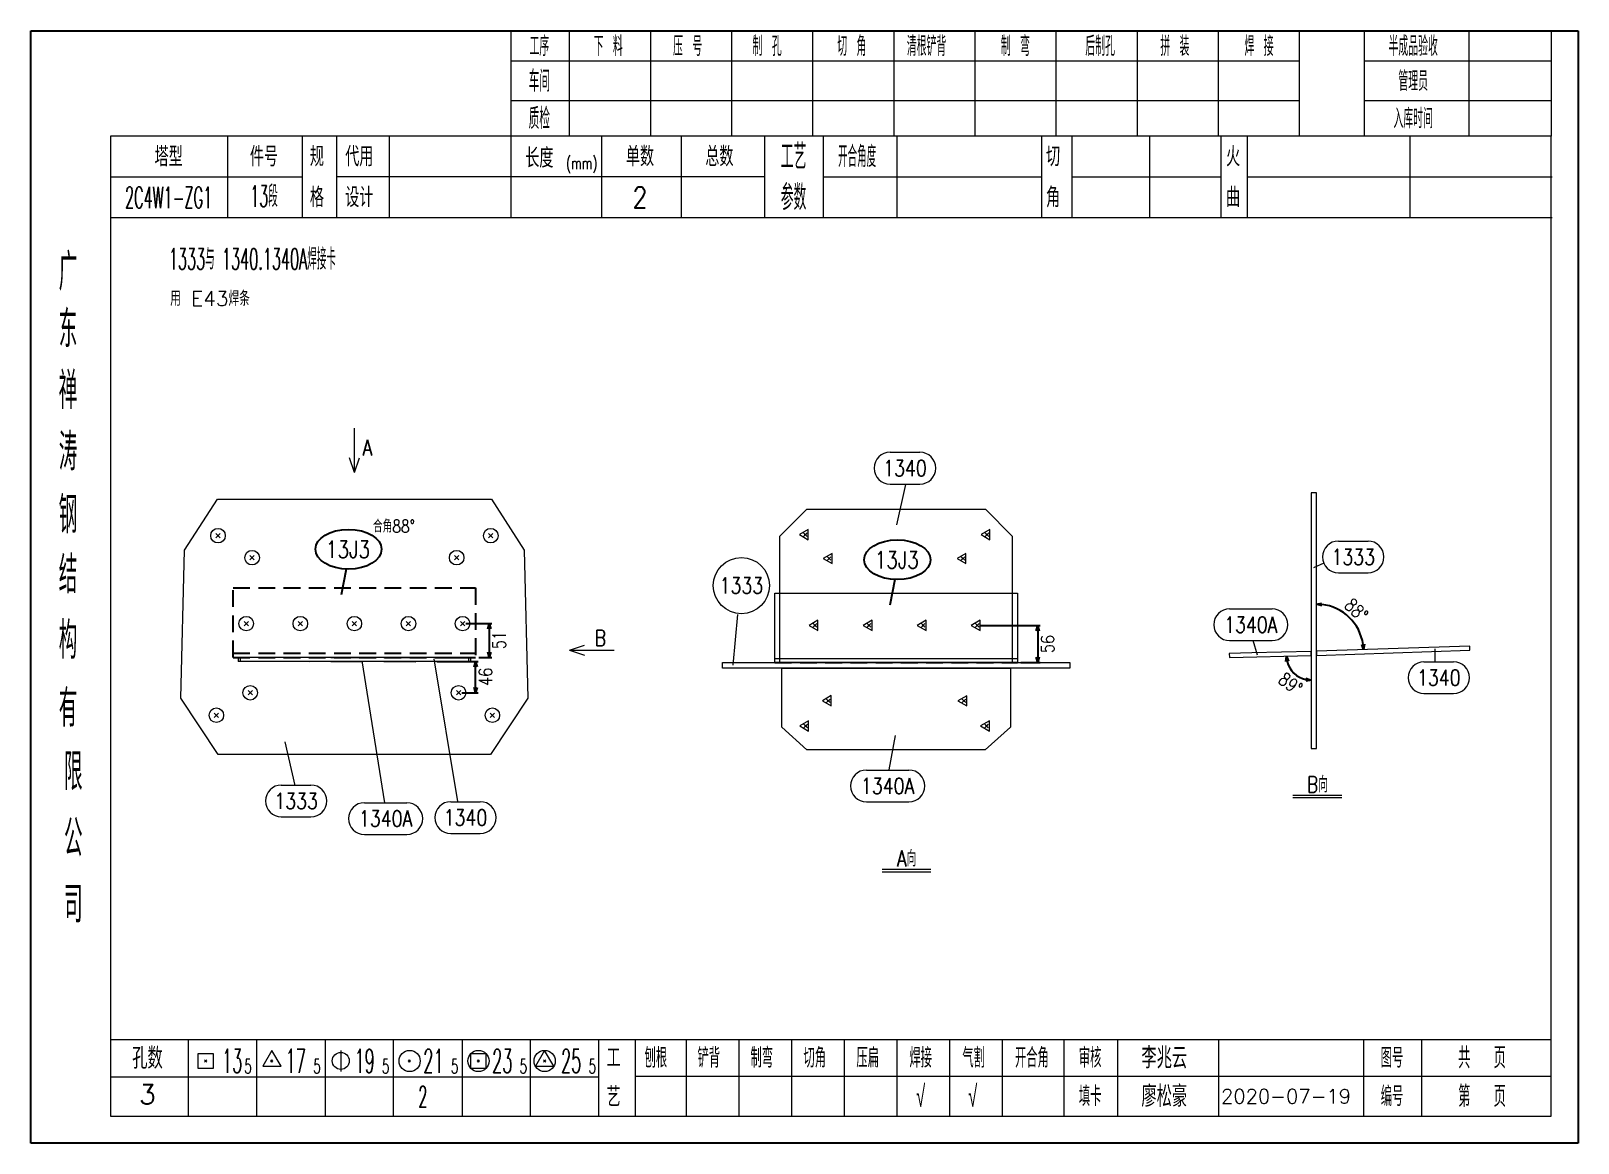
# Model space of a CAD drawing. Extents: x 154981 to 165753, y -86801 to -82885.
# Drawn here: x 164525 to 164817.1, y -83536.6 to -83326.7 of the extents above; entities that cross this region are included whole.
import ezdxf
from ezdxf.enums import TextEntityAlignment as Align

# ---------------------------------------------------------------- set-up
doc = ezdxf.new("R2010")
doc.units = 0
doc.header["$MEASUREMENT"] = 0
doc.linetypes.add('HIDDEN2', pattern=[4.7625, 3.175, -1.5875])
doc.linetypes.add('长虚线', pattern=[10, 6, -4])
doc.layers.get('0').update_dxf_attribs({"linetype": 'CONTINUOUS', "lineweight": 25})
doc.layers.get('Defpoints').update_dxf_attribs({"linetype": 'CONTINUOUS'})
for name, color, linetype, lineweight in [('2', 7, 'CONTINUOUS', 25), ('4', 7, 'CONTINUOUS', 25), ('5', 7, 'CONTINUOUS', 25)]:
    doc.layers.add(name, color=color, linetype=linetype, lineweight=lineweight)
doc.styles.add('DimFont', font='simplex.shx', dxfattribs={"width": 0.8, "bigfont": 'gbhzfs.shx'})
doc.styles.get("Standard").update_dxf_attribs({"font": 'simplex.shx', "width": 0.7, "height": 3, "bigfont": 'gbhzfs.shx'})
doc.dimstyles.new('DHDxfDimStyleOpen30', dxfattribs={"dimtxt": 2.5, "dimasz": 2.5, "dimexe": 1.25, "dimexo": 0.625, "dimtad": 2, "dimtxsty": 'DimFont', "dimblk": 'OPEN30', "dimblk1": 'OPEN30', "dimblk2": 'OPEN30', "dimcen": 2.5, "dimadec": 0, "dimazin": 0, "dimtfac": 1, "dimtmove": 0, "dimatfit": 3, "dimfxl": 0, "dimarcsym": 0})

msp = doc.modelspace()

# ---------------------------------------------------------------- texts
at = {"layer": '2', "color": 6, "linetype": 'Continuous', "lineweight": 13}
msp.add_text('用 E43焊条', height=2.8, dxfattribs=at).set_placement((164558.79241, -83377.17928), align=Align.MIDDLE_CENTER)
at = {"layer": '4', "color": 1, "linetype": 'Continuous', "lineweight": 25}
for s, height, width, p in [('工序', 3.7, 0.7, (164620.97666, -83329.53733)), ('下 料', 3.7, 0.7, (164633.97666, -83329.53733)), ('压 号', 3.7, 0.7, (164648.97666, -83329.53733)), ('制 孔', 3.7, 0.7, (164663.97666, -83329.53733)), ('切 角', 3.7, 0.7, (164679.97666, -83329.53733)), ('清根铲背 ', 3.7, 0.7, (164694.97666, -83329.53733)), (' 制 弯', 3.7, 0.7, (164709.97666, -83329.53733)), (' 后制孔', 3.7, 0.7, (164725.97666, -83329.53733)), ('拼 装', 3.7, 0.7, (164740.97666, -83329.53733)), (' 焊 接', 3.7, 0.7, (164755.97666, -83329.53733)), ('半成品验收', 3.7, 0.7, (164785.97666, -83329.53733)), ('车间', 4, 0.7, (164620.97666, -83336.13733)), ('管理员', 3.7, 0.7, (164785.97666, -83336.13733)), ('质检', 4, 0.7, (164620.97666, -83343.19733)), ('入库时间', 3.7, 0.7, (164785.97666, -83343.19733)), ('工艺', 4.8, 0.7, (164668.97666, -83350.37733)), ('(mm)', 2.24, 0.7, (164628.97666, -83351.63733)), ('开合角度', 4, 0.6, (164680.97666, -83350.37733)), ('2C4W1-ZG1', 4, 0.5, (164550.97666, -83358.11733)), ('13段', 4, 0.5, (164568.97666, -83357.86733)), ('2', 4, 0.8, (164639.97666, -83358.08733)), ('参数', 4.8, 0.7, (164668.97666, -83358.08733)), ('广', 6.96, 0.7, (164531.97666, -83372.16733)), ('东', 6.96, 0.7, (164531.97666, -83382.95733)), ('禅', 6.96, 0.7, (164531.97666, -83394.54733)), ('涛', 6.96, 0.7, (164531.97666, -83406.14733)), ('钢', 6.96, 0.7, (164531.97666, -83418.03733)), ('结', 6.96, 0.7, (164531.97666, -83429.34733)), ('构', 6.96, 0.7, (164531.97666, -83441.72733)), ('有', 6.96, 0.7, (164531.97666, -83454.53733)), ('限', 6.96, 0.7, (164532.97666, -83466.53733)), ('公', 6.96, 0.7, (164532.97666, -83479.07733)), ('司', 6.96, 0.7, (164532.97666, -83491.55733)), ('13', 4.47, 0.5, (164562.97666, -83521.13733)), ('17', 4.47, 0.5, (164574.97666, -83521.13733)), ('19', 4.47, 0.5, (164587.97666, -83521.13733)), ('21', 4.47, 0.5, (164600.97666, -83521.13733)), ('23', 4.47, 0.5, (164613.97666, -83521.13733)), ('25', 4.47, 0.5, (164626.97666, -83521.13733)), ('刨根', 3.7, 0.8, (164642.97666, -83520.53733)), ('铲背', 3.7, 0.8, (164652.97666, -83520.53733)), ('制弯', 3.7, 0.8, (164662.97666, -83520.53733)), ('切角', 3.7, 0.8, (164672.97666, -83520.53733)), ('压扁', 3.7, 0.8, (164682.97666, -83520.53733)), ('焊接', 3.7, 0.8, (164692.97666, -83520.53733)), ('气割', 3.7, 0.8, (164702.97666, -83520.53733)), ('开合角', 3.7, 0.8, (164713.97666, -83520.53733)), ('审核', 3.7, 0.8, (164724.97666, -83520.53733)), ('图号', 3.7, 0.8, (164781.97666, -83520.53733)), ('共  页', 4, 0.8, (164798.97666, -83520.53733)), ('5', 2.68, 0.6, (164565.97666, -83522.13733)), ('5', 2.68, 0.6, (164578.97666, -83522.13733)), ('5', 2.68, 0.6, (164591.97666, -83522.13733)), ('5', 2.68, 0.6, (164604.97666, -83522.13733)), ('5', 2.68, 0.6, (164617.97666, -83522.13733)), ('5', 2.68, 0.6, (164630.97666, -83522.13733)), ('√', 4, 0.6, (164692.97666, -83527.80733)), ('√', 4, 0.6, (164702.80666, -83527.80733)), ('填卡', 3.7, 0.8, (164724.97666, -83527.80733)), ('编号', 3.7, 0.8, (164781.97666, -83527.80733)), ('第  页', 4, 0.8, (164798.97666, -83527.80733)), ('2', 4, 0.5, (164598.97666, -83527.88733))]:
    msp.add_text(s, height=height, dxfattribs=dict(at, width=width)).set_placement(p, align=Align.MIDDLE_CENTER)
for s, height, p in [('塔型', 3.7, (164550.97666, -83350.40733)), ('件号', 3.7, (164568.97666, -83350.40733)), ('规', 3.7, (164578.97666, -83350.37733)), ('代用', 3.7, (164586.97666, -83350.37733)), ('长度', 3.7, (164620.97666, -83350.63733)), ('单数', 3.7, (164639.97666, -83350.37733)), ('总数', 3.7, (164654.97666, -83350.37733)), ('切', 3.7, (164717.97666, -83350.37733)), ('火', 3.7, (164751.97666, -83350.37733)), ('格', 3.7, (164578.97666, -83358.08733)), ('设计', 3.7, (164586.97666, -83358.08733)), ('角', 3.7, (164717.97666, -83358.08733)), ('曲', 3.7, (164751.97666, -83358.08733)), ('孔数', 4, (164546.97666, -83520.61733)), ('工', 3.7, (164634.97666, -83520.53733)), ('李兆云', 4, (164738.97666, -83520.53733)), ('3', 3.7, (164546.97666, -83527.44733)), ('艺', 3.7, (164634.97666, -83527.88733)), ('廖松豪', 4, (164738.97666, -83527.80733)), ('2020-07-19', 2.7, (164761.97666, -83527.80733))]:
    msp.add_text(s, height=height, dxfattribs=at).set_placement(p, align=Align.MIDDLE_CENTER)
at = {"layer": '4', "color": 3, "linetype": 'Continuous', "lineweight": 25, "width": 0.5}
msp.add_text('1333与 1340.1340A焊接卡', height=4, dxfattribs=at).set_placement((164566.79114, -83369.73219), align=Align.MIDDLE_CENTER)
at = {"layer": '4', "color": 6, "linetype": 'Continuous', "lineweight": 25, "width": 0.8}
for p in [(164584.83012, -83424.55959), (164688.45971, -83426.53421)]:
    msp.add_text('13J3', height=3.2, dxfattribs=at).set_placement(p, align=Align.MIDDLE_CENTER)
at = {"layer": '5', "color": 1, "linetype": 'Continuous', "lineweight": 13, "width": 0.8}
for s, p in [('A', (164587.61056, -83405.339)), ('B', (164631.43089, -83441.28892))]:
    msp.add_text(s, height=3, dxfattribs=at).set_placement(p, align=Align.MIDDLE_LEFT)
for s, p in [('1340', (164690.01331, -83409.21688)), ('1333', (164774.6602, -83425.97817)), ('1333', (164659.12685, -83431.38897)), ('1340A', (164755.31709, -83438.77756)), ('1340', (164790.81662, -83448.77415)), ('1340A', (164686.74497, -83469.21406)), ('1333', (164575.05134, -83472.04943)), ('1340A', (164591.94987, -83475.37357)), ('1340', (164607.03096, -83475.19117))]:
    msp.add_text(s, height=3, dxfattribs=at).set_placement(p, align=Align.MIDDLE_CENTER)
at = {"layer": '5', "color": 1, "linetype": 'Continuous', "lineweight": 18, "width": 0.8}
msp.add_text('合角88%%D', height=2.4, dxfattribs=at).set_placement((164593.51772, -83420.16396), align=Align.MIDDLE_CENTER)
at = {"layer": '5', "color": 1, "linetype": 'Continuous', "lineweight": 13, "width": 0.8}
for s, p in [('B向', (164767.87492, -83467.42559)), ('A向', (164690.29619, -83481.41642))]:
    msp.add_text(s, height=3, dxfattribs=at).set_placement(p, align=Align.TOP_CENTER)

# ---------------------------------------------------------------- blocks, each defined once
blk = doc.blocks.new('板孔17.5')
at = {"layer": '5', "color": 7, "linetype": 'Continuous', "lineweight": 13}
for p, q in [((0, 1), (-0.866, -0.5)), ((-0.3, -0.3), (0.3, 0.3)), ((0.3, -0.3), (-0.3, 0.3)), ((0.866, -0.5), (0, 1)), ((-0.866, -0.5), (0.866, -0.5))]:
    blk.add_line(p, q, dxfattribs=at)
at = {"layer": '5', "color": 7, "linetype": 'Continuous', "lineweight": 0}
blk.add_circle((0, 0), 0.1, dxfattribs=at)
blk = doc.blocks.new('_OPEN30')
at = {"color": 0, "linetype": 'ByBlock', "lineweight": -2}
for p, q in [((-1, 0.27), (0, 0)), ((0, 0), (-1, -0.27)), ((0, 0), (-1, 0))]:
    blk.add_line(p, q, dxfattribs=at)
blk = doc.blocks.new('*D524')
at = {"layer": '5', "color": 3, "linetype": 'Continuous', "lineweight": -2}
for p, q in [((164606.35, -83445.71), (164609.45, -83445.71)), ((164608.95, -83450.62), (164608.95, -83446.71)), ((164606.35, -83451.62), (164609.45, -83451.62))]:
    blk.add_line(p, q, dxfattribs=at)
at = {"layer": 'Defpoints', "color": 0, "linetype": 'Continuous'}
for p in [(164605.73, -83445.71), (164608.95, -83445.71), (164605.73, -83451.62)]:
    blk.add_point(p, dxfattribs=at)
at = {"layer": '5', "color": 3, "linetype": 'Continuous', "lineweight": -2}
for p, rotation in [((164608.95, -83445.71), 90), ((164608.95, -83451.62), 270)]:
    blk.add_blockref('_OPEN30', p, dxfattribs=dict(at, rotation=rotation))
at = {"layer": '5', "color": 6, "linetype": 'Continuous', "lineweight": 18, "insert": (164610.82, -83448.62), "char_height": 2.5, "attachment_point": 5, "rotation": 90, "line_spacing_factor": 0.6, "style": 'DimFont'}
blk.add_mtext('46', dxfattribs=at)
blk = doc.blocks.new('*D525')
at = {"layer": '5', "color": 3, "linetype": 'Continuous', "lineweight": -2}
for p, q in [((164607.1, -83438.56), (164612.02, -83438.56)), ((164611.52, -83439.56), (164611.52, -83443.95)), ((164609.57, -83444.95), (164612.02, -83444.95))]:
    blk.add_line(p, q, dxfattribs=at)
at = {"layer": 'Defpoints', "color": 0, "linetype": 'Continuous'}
for p in [(164606.48, -83438.56), (164608.95, -83444.95), (164611.52, -83444.95)]:
    blk.add_point(p, dxfattribs=at)
at = {"layer": '5', "color": 3, "linetype": 'Continuous', "lineweight": -2}
for p, rotation in [((164611.52, -83438.56), 90), ((164611.52, -83444.95), 270)]:
    blk.add_blockref('_OPEN30', p, dxfattribs=dict(at, rotation=rotation))
at = {"layer": '5', "color": 6, "linetype": 'Continuous', "lineweight": 18, "insert": (164613.4, -83441.66), "char_height": 2.5, "attachment_point": 5, "rotation": 90, "line_spacing_factor": 0.6, "style": 'DimFont'}
blk.add_mtext('51', dxfattribs=at)
blk = doc.blocks.new('板孔21.5')
at = {"layer": '5', "color": 7, "linetype": 'Continuous', "lineweight": 13}
for p, q in [((-0.3, -0.3), (0.3, 0.3)), ((0.3, -0.3), (-0.3, 0.3))]:
    blk.add_line(p, q, dxfattribs=at)
blk.add_circle((0, 0), 1, dxfattribs=at)
blk = doc.blocks.new('*D583')
at = {"layer": '5', "color": 3, "linetype": 'Continuous', "lineweight": -2}
blk.add_arc((164766.7, -83444.59), 4.65, 193.6762, 257.6621, dxfattribs=at)
at = {"layer": 'Defpoints', "color": 0, "linetype": 'Continuous'}
for p in [(164766.7, -83413.9), (164751.28, -83444.95), (164766.7, -83444.59), (164762.71, -83446.98), (164766.7, -83462.14)]:
    blk.add_point(p, dxfattribs=at)
at = {"layer": '5', "color": 3, "linetype": 'Continuous', "lineweight": -2}
for p, rotation in [((164762.05, -83444.7), 97.50725888296401), ((164766.7, -83449.24), 353.8310548914642)]:
    blk.add_blockref('_OPEN30', p, dxfattribs=dict(at, rotation=rotation))
at = {"layer": '5', "color": 6, "linetype": 'Continuous', "lineweight": 18, "insert": (164762.82, -83449.92), "char_height": 2.5, "attachment_point": 5, "rotation": 323.9319, "style": 'DimFont'}
blk.add_mtext('89°', dxfattribs=at)
blk = doc.blocks.new('*D584')
at = {"layer": '5', "color": 3, "linetype": 'Continuous', "lineweight": -2}
blk.add_arc((164767.72, -83443.79), 8.9, 8.4074, 83.5578, dxfattribs=at)
at = {"layer": 'Defpoints', "color": 0, "linetype": 'Continuous'}
for p in [(164767.72, -83413.9), (164775.32, -83439.16), (164767.72, -83443.79), (164796.66, -83442.8), (164767.72, -83462.14)]:
    blk.add_point(p, dxfattribs=at)
at = {"layer": '5', "color": 3, "linetype": 'Continuous', "lineweight": -2}
for p, rotation in [((164767.72, -83434.89), 176.7789165842558), ((164776.62, -83443.48), 275.1863439877316)]:
    blk.add_blockref('_OPEN30', p, dxfattribs=dict(at, rotation=rotation))
at = {"layer": '5', "color": 6, "linetype": 'Continuous', "lineweight": 18, "insert": (164775.25, -83435.99), "char_height": 2.5, "attachment_point": 5, "rotation": 315.9826, "style": 'DimFont'}
blk.add_mtext('88°', dxfattribs=at)
blk = doc.blocks.new('*D585')
at = {"layer": '5', "color": 3, "linetype": 'Continuous', "lineweight": -2}
for p, q in [((164704.28, -83438.91), (164715.57, -83438.91)), ((164715.07, -83439.91), (164715.07, -83444.93)), ((164711.86, -83445.93), (164715.57, -83445.93))]:
    blk.add_line(p, q, dxfattribs=at)
at = {"layer": 'Defpoints', "color": 0, "linetype": 'Continuous'}
for p in [(164703.66, -83438.91), (164711.23, -83445.93), (164715.07, -83445.93)]:
    blk.add_point(p, dxfattribs=at)
at = {"layer": '5', "color": 3, "linetype": 'Continuous', "lineweight": -2}
for p, rotation in [((164715.07, -83438.91), 90), ((164715.07, -83445.93), 270)]:
    blk.add_blockref('_OPEN30', p, dxfattribs=dict(at, rotation=rotation))
at = {"layer": '5', "color": 6, "linetype": 'Continuous', "lineweight": 18, "insert": (164716.95, -83442.42), "char_height": 2.5, "attachment_point": 5, "rotation": 90, "style": 'DimFont'}
blk.add_mtext('56', dxfattribs=at)
blk = doc.blocks.new('CTJGK')
at = {"color": 6, "linetype": 'Continuous'}
for p, q in [((0, 209.97), (292.13, 209.97)), ((0, 0), (0, 209.97)), ((292.13, 209.97), (292.13, 0)), ((292.13, 0), (0, 0))]:
    blk.add_line(p, q, dxfattribs=at)

# ---------------------------------------------------------------- dimensions: what is measured, and where the dimension line sits
at = {"layer": '5', "color": 134, "linetype": 'Continuous', "lineweight": 18}
dim = msp.add_angular_dim_2l(base=(164762.70809, -83446.97923), line1=((164766.70088, -83413.90343), (164766.70088, -83462.13711)), line2=((164751.27689, -83444.95067), (164766.70443, -83444.59025)), dimstyle='DHDxfDimStyleOpen30', override={"dimasz": 1, "dimexe": 0.5, "dimclrd": 3, "dimclre": 3, "dimclrt": 6}, dxfattribs=at)
dim.commit()
dim.dimension.update_dxf_attribs({"geometry": '*D583', "text_midpoint": (164763.96152, -83448.35133), "dimtype": 162})
dim = msp.add_angular_dim_2l(base=(164775.32481, -83439.16458), line1=((164796.66253, -83442.79584), (164767.72219, -83443.78889)), line2=((164767.72219, -83462.13711), (164767.72219, -83413.90343)), dimstyle='DHDxfDimStyleOpen30', override={"dimasz": 1, "dimexe": 0.5, "dimclrd": 3, "dimclre": 3, "dimclrt": 6}, dxfattribs=at)
dim.commit()
dim.dimension.update_dxf_attribs({"geometry": '*D584', "text_midpoint": (164775.25419, -83435.99401)})
for base, p1, p2, angle, text, picture, middle, dimtype in [((164611.52225, -83444.94698), (164606.47737, -83438.56384), (164608.94764, -83444.94698), 270, '51', '*D525', (164611.52225, -83441.66197), 160), ((164608.94918, -83445.71341), (164605.7275, -83451.62344), (164605.7275, -83445.71341), 90, '46', '*D524', (164608.94918, -83448.61648), 161)]:
    dim = msp.add_linear_dim(base=base, p1=p1, p2=p2, angle=angle, text=text, dimstyle='DHDxfDimStyleOpen30', override={"dimasz": 1, "dimexe": 0.5, "dimclrd": 3, "dimclre": 3, "dimclrt": 6}, dxfattribs=at)
    dim.commit()
    dim.dimension.update_dxf_attribs({"geometry": picture, "text_midpoint": middle, "dimtype": dimtype})
dim = msp.add_linear_dim(base=(164715.07102, -83445.92551), p1=(164703.6563, -83438.90818), p2=(164711.23309, -83445.92551), angle=90, text='56', dimstyle='DHDxfDimStyleOpen30', override={"dimasz": 1, "dimexe": 0.5, "dimclrd": 3, "dimclre": 3, "dimclrt": 6}, dxfattribs=at)
dim.commit()
dim.dimension.update_dxf_attribs({"geometry": '*D585', "text_midpoint": (164716.94602, -83442.41684)})

# ---------------------------------------------------------------- linework, layer by layer
at = {"color": 3, "linetype": 'Continuous'}
for p, q in [((164584.4731, -83428.25973), (164583.52588, -83433.10665)), ((164688.10269, -83430.23435), (164687.15547, -83435.08127))]:
    msp.add_line(p, q, dxfattribs=at)
at = {"linetype": 'HIDDEN2'}
for p, q in [((164563.15498, -83431.81288), (164608.94764, -83431.81288)), ((164563.15498, -83444.94698), (164563.15498, -83431.81288)), ((164608.94764, -83431.81288), (164608.94764, -83444.94698)), ((164563.15498, -83444.14444), (164608.94764, -83444.14444)), ((164563.15498, -83444.94698), (164608.94764, -83444.94698)), ((164665.44042, -83445.92551), (164711.23309, -83445.92551))]:
    msp.add_line(p, q, dxfattribs=at)
at = {"color": 3, "linetype": 'Continuous'}
for centre in [(164584.9391, -83424.52692), (164688.56869, -83426.50154)]:
    msp.add_ellipse(centre, major_axis=(-6.25704, 0), ratio=0.598870525, dxfattribs=at)
at = {"layer": '2', "color": 6, "linetype": 'Continuous', "lineweight": 13}
for p, q in [((164665.44042, -83445.92551), (164665.44042, -83432.79141)), ((164665.44042, -83432.79141), (164711.23309, -83432.79141)), ((164711.23309, -83432.79141), (164711.23309, -83445.92551)), ((164665.44042, -83445.12296), (164711.23309, -83445.12296))]:
    msp.add_line(p, q, dxfattribs=at)
at = {"layer": '4', "color": 1, "linetype": 'Continuous', "lineweight": 18}
for p, q in [((164524.97666, -83326.66733), (164524.97666, -83536.63733)), ((164817.10666, -83326.66733), (164524.97666, -83326.66733)), ((164615.60666, -83326.66733), (164615.60666, -83346.50733)), ((164626.63666, -83326.66733), (164626.63666, -83346.52733)), ((164641.94666, -83326.66733), (164641.94666, -83346.52733)), ((164657.26666, -83326.66733), (164657.26666, -83346.52733)), ((164672.57666, -83326.66733), (164672.57666, -83346.52733)), ((164687.88666, -83326.66733), (164687.88666, -83346.52733)), ((164703.19666, -83326.66733), (164703.19666, -83346.52733)), ((164718.51666, -83326.66733), (164718.51666, -83346.52733)), ((164733.82666, -83326.66733), (164733.82666, -83346.52733)), ((164749.13666, -83326.66733), (164749.13666, -83346.52733)), ((164764.44666, -83326.66733), (164764.44666, -83346.50733)), ((164764.44666, -83326.66733), (164764.44666, -83346.52733)), ((164776.72666, -83326.66733), (164776.72666, -83346.52733)), ((164796.47666, -83326.66733), (164796.47666, -83346.52733)), ((164812.05666, -83326.66733), (164812.05666, -83346.52733)), ((164817.10666, -83356.46733), (164817.10666, -83326.66733)), ((164764.44666, -83332.39733), (164615.60666, -83332.39733)), ((164812.05666, -83332.39733), (164776.72666, -83332.39733)), ((164764.44666, -83339.87733), (164615.60666, -83339.87733)), ((164812.05666, -83339.87733), (164776.72666, -83339.87733)), ((164539.98666, -83346.52733), (164539.98666, -83531.58733)), ((164812.05666, -83346.52733), (164539.98666, -83346.52733)), ((164562.10666, -83346.51733), (164562.10666, -83361.93733)), ((164576.25666, -83361.93733), (164576.25666, -83346.52733)), ((164582.75666, -83361.93733), (164582.75666, -83346.52733)), ((164592.62666, -83346.52733), (164592.62666, -83361.93733)), ((164615.60666, -83346.50733), (164615.60666, -83361.93733)), ((164632.72666, -83346.52733), (164632.72666, -83361.93733)), ((164647.77666, -83346.52733), (164647.77666, -83361.93733)), ((164663.47666, -83346.52733), (164663.47666, -83361.93733)), ((164674.53666, -83346.52733), (164674.53666, -83361.93733)), ((164688.48666, -83346.52733), (164688.48666, -83361.93733)), ((164715.78666, -83346.52733), (164715.78666, -83361.93733)), ((164721.54666, -83346.52733), (164721.54666, -83361.93733)), ((164736.16666, -83346.52733), (164736.16666, -83361.93733)), ((164749.62666, -83346.52733), (164749.62666, -83361.93733)), ((164754.61666, -83346.52733), (164754.61666, -83361.93733)), ((164785.35666, -83346.52733), (164785.35666, -83361.93733)), ((164812.05666, -83531.58733), (164812.05666, -83346.52733)), ((164576.25666, -83354.28733), (164539.98666, -83354.28733)), ((164663.47666, -83354.23733), (164582.75666, -83354.23733)), ((164674.53666, -83354.23733), (164715.78666, -83354.23733)), ((164721.54666, -83354.23733), (164749.62666, -83354.23733)), ((164754.61666, -83354.23733), (164812.23666, -83354.23733)), ((164817.10666, -83536.63733), (164817.10666, -83356.46733)), ((164812.23666, -83361.93733), (164539.98666, -83361.93733)), ((164539.98666, -83517.05733), (164812.05666, -83517.05733)), ((164554.67666, -83517.05733), (164554.67666, -83531.58733)), ((164567.60666, -83531.58733), (164567.60666, -83517.05733)), ((164580.53666, -83517.05733), (164580.53666, -83531.58733)), ((164593.45666, -83531.58733), (164593.45666, -83517.05733)), ((164606.38666, -83517.05733), (164606.38666, -83531.58733)), ((164619.31666, -83531.58733), (164619.31666, -83517.05733)), ((164632.23666, -83531.58733), (164632.23666, -83517.05733)), ((164639.10666, -83531.58733), (164639.10666, -83517.05733)), ((164648.76666, -83531.58733), (164648.76666, -83517.05733)), ((164658.70666, -83531.58733), (164658.70666, -83517.05733)), ((164668.64666, -83531.58733), (164668.64666, -83517.05733)), ((164678.59666, -83531.58733), (164678.59666, -83517.05733)), ((164688.53666, -83531.58733), (164688.53666, -83517.05733)), ((164698.47666, -83531.58733), (164698.47666, -83517.05733)), ((164708.42666, -83531.58733), (164708.42666, -83517.05733)), ((164720.06666, -83531.58733), (164720.06666, -83517.05733)), ((164730.21666, -83531.58733), (164730.21666, -83517.05733)), ((164749.27666, -83531.58733), (164749.27666, -83517.05733)), ((164776.65666, -83531.58733), (164776.65666, -83517.05733)), ((164787.61666, -83531.58733), (164787.61666, -83517.05733)), ((164632.23666, -83524.18733), (164539.98666, -83524.18733)), ((164639.06666, -83524.02733), (164812.05666, -83524.02733)), ((164539.98666, -83531.58733), (164812.05666, -83531.58733)), ((164524.97666, -83536.63733), (164817.10666, -83536.63733))]:
    msp.add_line(p, q, dxfattribs=at)
at = {"layer": '4', "color": 7, "linetype": 'Continuous', "lineweight": 13}
for p, q in [((164556.56266, -83522.55133), (164556.56266, -83519.72333)), ((164556.56266, -83519.72333), (164559.39066, -83519.72333)), ((164559.39066, -83519.72333), (164559.39066, -83522.55133)), ((164570.47666, -83519.13733), (164568.74466, -83522.13733)), ((164572.20866, -83522.13733), (164570.47666, -83519.13733)), ((164583.47666, -83519.13733), (164583.47666, -83523.13733)), ((164608.06266, -83522.55133), (164608.06266, -83519.72333)), ((164608.06266, -83519.72333), (164610.89066, -83519.72333)), ((164610.89066, -83519.72333), (164610.89066, -83522.55133)), ((164621.97666, -83519.13733), (164620.24466, -83522.13733)), ((164623.70866, -83522.13733), (164621.97666, -83519.13733)), ((164559.39066, -83522.55133), (164556.56266, -83522.55133)), ((164557.77666, -83521.33733), (164558.17666, -83520.93733)), ((164558.17666, -83521.33733), (164557.77666, -83520.93733)), ((164568.74466, -83522.13733), (164572.20866, -83522.13733)), ((164570.27666, -83521.33733), (164570.67666, -83520.93733)), ((164570.67666, -83521.33733), (164570.27666, -83520.93733)), ((164596.27666, -83521.33733), (164596.67666, -83520.93733)), ((164596.67666, -83521.33733), (164596.27666, -83520.93733)), ((164610.89066, -83522.55133), (164608.06266, -83522.55133)), ((164609.27666, -83521.33733), (164609.67666, -83520.93733)), ((164609.67666, -83521.33733), (164609.27666, -83520.93733)), ((164620.24466, -83522.13733), (164623.70866, -83522.13733)), ((164621.77666, -83521.33733), (164622.17666, -83520.93733)), ((164622.17666, -83521.33733), (164621.77666, -83520.93733))]:
    msp.add_line(p, q, dxfattribs=at)
for centre, radius in [((164583.47666, -83521.13733), 1.6), ((164596.47666, -83521.13733), 2), ((164609.47666, -83521.13733), 2), ((164621.97666, -83521.13733), 2)]:
    msp.add_circle(centre, radius, dxfattribs=at)
at = {"layer": '5', "color": 7, "linetype": 'Continuous', "lineweight": 13}
for p, q in [((164586.05131, -83410.06152), (164586.05131, -83401.66152)), ((164586.05131, -83410.06152), (164585.11798, -83407.26152)), ((164586.05131, -83410.06152), (164586.98464, -83407.26152)), ((164687.21331, -83406.21688), (164692.81331, -83406.21688)), ((164687.21331, -83412.21688), (164692.81331, -83412.21688)), ((164688.48889, -83419.88604), (164690.18579, -83412.28786)), ((164766.70088, -83413.90343), (164766.70088, -83462.13711)), ((164767.72219, -83413.90343), (164766.70088, -83413.90343)), ((164767.72219, -83462.13711), (164767.72219, -83413.90343)), ((164553.96679, -83424.71897), (164560.1913, -83415.06152)), ((164560.1913, -83415.06152), (164611.91132, -83415.06152)), ((164611.91132, -83415.06152), (164618.13583, -83424.71897)), ((164666.40083, -83422.03738), (164671.45603, -83416.98516)), ((164671.45603, -83416.98516), (164705.21748, -83416.98516)), ((164705.21748, -83416.98516), (164710.27267, -83422.03738)), ((164666.40083, -83445.92551), (164666.40083, -83422.03738)), ((164710.27267, -83422.03738), (164710.27267, -83445.92551)), ((164771.8602, -83422.97817), (164777.4602, -83422.97817)), ((164553.27222, -83452.65818), (164553.96679, -83424.71897)), ((164618.13583, -83424.71897), (164618.8304, -83452.65818)), ((164767.22148, -83427.96043), (164769.15407, -83427.10288)), ((164771.8602, -83428.97817), (164777.4602, -83428.97817)), ((164657.55766, -83446.43616), (164658.43114, -83436.85789)), ((164751.31709, -83435.77756), (164759.31709, -83435.77756)), ((164626.6991, -83443.5891), (164629.4991, -83442.65577)), ((164626.6991, -83443.5891), (164629.4991, -83444.52243)), ((164626.6991, -83443.5891), (164635.0991, -83443.5891)), ((164751.31709, -83441.77756), (164759.31709, -83441.77756)), ((164766.68299, -83443.81271), (164755.51222, -83444.07369)), ((164756.55701, -83444.50297), (164755.78278, -83441.7512)), ((164766.70443, -83444.59025), (164766.68299, -83443.81271)), ((164796.66253, -83442.79584), (164767.72219, -83443.78889)), ((164767.72219, -83443.78889), (164767.74845, -83444.55442)), ((164767.74845, -83444.55442), (164796.6888, -83443.56137)), ((164790.12608, -83445.8104), (164790.15249, -83443.31876)), ((164796.6888, -83443.56137), (164796.66253, -83442.79584)), ((164564.11539, -83444.94698), (164564.11539, -83445.71341)), ((164607.98723, -83444.94698), (164564.11539, -83444.94698)), ((164607.98723, -83445.71341), (164564.11539, -83445.71341)), ((164564.4765, -83444.94652), (164564.47379, -83445.7127)), ((164591.77208, -83472.42785), (164587.51853, -83445.57453)), ((164605.55297, -83472.13857), (164601.12422, -83445.20079)), ((164607.62842, -83445.09932), (164607.6257, -83445.8655)), ((164607.98723, -83444.94698), (164607.98723, -83445.71341)), ((164655.55766, -83446.94681), (164655.55766, -83445.92551)), ((164655.55766, -83445.92551), (164721.11584, -83445.92551)), ((164655.55766, -83446.94681), (164655.55766, -83445.92551)), ((164655.55766, -83445.92551), (164721.11584, -83445.92551)), ((164710.27267, -83445.92551), (164666.40083, -83445.92551)), ((164710.27267, -83445.92551), (164666.40083, -83445.92551)), ((164721.11584, -83445.92551), (164721.11584, -83446.94681)), ((164721.11584, -83445.92551), (164721.11584, -83446.94681)), ((164755.51222, -83444.07369), (164751.24698, -83444.19014)), ((164751.24698, -83444.19014), (164751.27689, -83444.95067)), ((164751.27689, -83444.95067), (164766.70443, -83444.59025)), ((164788.01662, -83445.77415), (164793.61662, -83445.77415)), ((164721.11584, -83446.94681), (164655.55766, -83446.94681)), ((164721.11584, -83446.94681), (164655.55766, -83446.94681)), ((164666.75973, -83446.94681), (164709.91164, -83446.94681)), ((164666.75973, -83446.9647), (164709.91165, -83446.9647)), ((164666.76066, -83458.11988), (164666.75973, -83446.9647)), ((164709.91165, -83446.9647), (164709.91257, -83458.13547)), ((164560.33137, -83463.29519), (164553.27222, -83452.65818)), ((164618.8304, -83452.65818), (164611.77125, -83463.29519)), ((164788.01662, -83451.77415), (164793.61662, -83451.77415)), ((164671.5082, -83462.3858), (164666.76066, -83458.11988)), ((164709.91257, -83458.13547), (164705.16508, -83462.40071)), ((164574.8944, -83469.15236), (164572.9706, -83460.85902)), ((164687.02263, -83466.18618), (164688.24803, -83459.67899)), ((164611.77125, -83463.29519), (164560.33137, -83463.29519)), ((164705.16508, -83462.40071), (164671.5082, -83462.3858)), ((164766.70088, -83462.13711), (164767.72219, -83462.13711)), ((164682.74497, -83466.21406), (164690.74497, -83466.21406)), ((164572.25134, -83469.04943), (164577.85134, -83469.04943)), ((164587.94987, -83472.37357), (164595.94987, -83472.37357)), ((164604.23096, -83472.19117), (164609.83096, -83472.19117)), ((164682.74497, -83472.21406), (164690.74497, -83472.21406)), ((164763.27492, -83470.92559), (164772.47492, -83470.92559)), ((164763.27492, -83471.42559), (164772.47492, -83471.42559)), ((164572.25134, -83475.04943), (164577.85134, -83475.04943)), ((164587.94987, -83478.37357), (164595.94987, -83478.37357)), ((164604.23096, -83478.19117), (164609.83096, -83478.19117)), ((164685.69619, -83484.91642), (164694.89619, -83484.91642)), ((164685.69619, -83485.41642), (164694.89619, -83485.41642))]:
    msp.add_line(p, q, dxfattribs=at)
at = {"layer": '5', "color": 7, "linetype": '长虚线', "lineweight": 13}
for p, q in [((164607.6257, -83445.8655), (164564.47379, -83445.7127)), ((164607.62842, -83445.09932), (164564.4765, -83444.94652))]:
    msp.add_line(p, q, dxfattribs=at)
at = {"layer": '5', "color": 7, "linetype": 'Continuous', "lineweight": 13}
msp.add_circle((164659.12685, -83431.38897), 5.3, dxfattribs=at)
for centre, start, end in [((164687.21331, -83409.21688), 90, 270), ((164692.81331, -83409.21688), 270, 90), ((164771.8602, -83425.97817), 90, 270), ((164777.4602, -83425.97817), 270, 90), ((164751.31709, -83438.77756), 90, 270), ((164759.31709, -83438.77756), 270, 90), ((164788.01662, -83448.77415), 90, 270), ((164793.61662, -83448.77415), 270, 90), ((164682.74497, -83469.21406), 90, 270), ((164690.74497, -83469.21406), 270, 90), ((164572.25134, -83472.04943), 90, 270), ((164577.85134, -83472.04943), 270, 90), ((164587.94987, -83475.37357), 90, 270), ((164595.94987, -83475.37357), 270, 90), ((164604.23096, -83475.19117), 90, 270), ((164609.83096, -83475.19117), 270, 90)]:
    msp.add_arc(centre, 3, start, end, dxfattribs=at)

# ---------------------------------------------------------------- block references
at = {"color": 0, "linetype": 'Continuous'}
msp.add_blockref('CTJGK', (164524.97666, -83536.63733), dxfattribs=at)
at = {"layer": '5', "color": 1, "linetype": 'Continuous', "lineweight": 13}
for name, p, xscale, yscale, zscale, rotation in [('板孔21.5', (164560.29821, -83421.96509), 1.372375689214095, 1.372375689199544, 1.372375689199991, 270), ('板孔21.5', (164611.80441, -83421.96509), 1.372375689214095, 1.372375689199544, 1.372375689199991, 270), ('板孔17.5', (164671.18521, -83421.76673), 1.117049979569856, 1.117049979584408, 1.117049979581388, 90), ('板孔17.5', (164705.48829, -83421.76673), 1.117049979569856, 1.117049979584408, 1.117049979581388, 90), ('板孔21.5', (164566.73655, -83426.11478), 1.372375689214095, 1.372375689199544, 1.372375689199991, 270), ('板孔21.5', (164605.36607, -83426.11478), 1.372375689214095, 1.372375689199544, 1.372375689199991, 270), ('板孔17.5', (164675.69878, -83426.27763), 1.117049979569856, 1.117049979584408, 1.117049979581388, 90), ('板孔17.5', (164700.97473, -83426.27763), 1.117049979569856, 1.117049979584408, 1.117049979581388, 90), ('板孔21.5', (164565.62525, -83438.56384), 1.372375689214095, 1.372375689199544, 1.372375689199991, 270), ('板孔21.5', (164575.83828, -83438.56384), 1.372375689214095, 1.372375689199544, 1.372375689199991, 270), ('板孔21.5', (164586.05131, -83438.56384), 1.372375689214095, 1.372375689199544, 1.372375689199991, 270), ('板孔21.5', (164596.26434, -83438.56384), 1.372375689214095, 1.372375689199544, 1.372375689199991, 270), ('板孔21.5', (164606.47737, -83438.56384), 1.372375689214095, 1.372375689199544, 1.372375689199991, 270), ('板孔17.5', (164673.01721, -83438.90818), 1.117049979569856, 1.117049979584408, 1.117049979581388, 90), ('板孔17.5', (164683.23024, -83438.90818), 1.117049979569856, 1.117049979584408, 1.117049979581388, 90), ('板孔17.5', (164683.23084, -83438.90419), 1.117049979569856, 1.117049979584408, 1.117049979581388, 90), ('板孔17.5', (164693.44327, -83438.90818), 1.117049979569856, 1.117049979584408, 1.117049979581388, 90), ('板孔17.5', (164693.44374, -83438.90503), 1.117049979569856, 1.117049979584408, 1.117049979581388, 90), ('板孔17.5', (164703.6563, -83438.90818), 1.117049979569856, 1.117049979584408, 1.117049979581388, 90), ('板孔21.5', (164566.37512, -83451.62344), 1.372375689214095, 1.372375689199544, 1.372375689199991, 270), ('板孔21.5', (164605.7275, -83451.62344), 1.372375689214095, 1.372375689199544, 1.372375689199991, 270), ('板孔17.5', (164675.53442, -83453.13389), 1.117049979569856, 1.117049979584408, 1.117049979581388, 90), ('板孔17.5', (164701.13867, -83453.14823), 1.117049979569856, 1.117049979584408, 1.117049979581388, 90), ('板孔21.5', (164559.9929, -83455.85894), 1.372375689214095, 1.372375689199544, 1.372375689199991, 270), ('板孔21.5', (164612.10972, -83455.85894), 1.372375689214095, 1.372375689199544, 1.372375689199991, 270), ('板孔17.5', (164671.26776, -83457.87986), 1.117049979569856, 1.117049979584408, 1.117049979581388, 90), ('板孔17.5', (164705.40544, -83457.8948), 1.117049979569856, 1.117049979584408, 1.117049979581388, 90)]:
    msp.add_blockref(name, p, dxfattribs=dict(at, xscale=xscale, yscale=yscale, zscale=zscale, rotation=rotation))

msp.set_redraw_order([(e.dxf.handle, doc.entitydb.next_handle()) for e in msp.query("TEXT MTEXT ATTDEF DIMENSION ARC_DIMENSION")])  # texts and dimensions are drawn at this point

doc.saveas('drawing.dxf')
